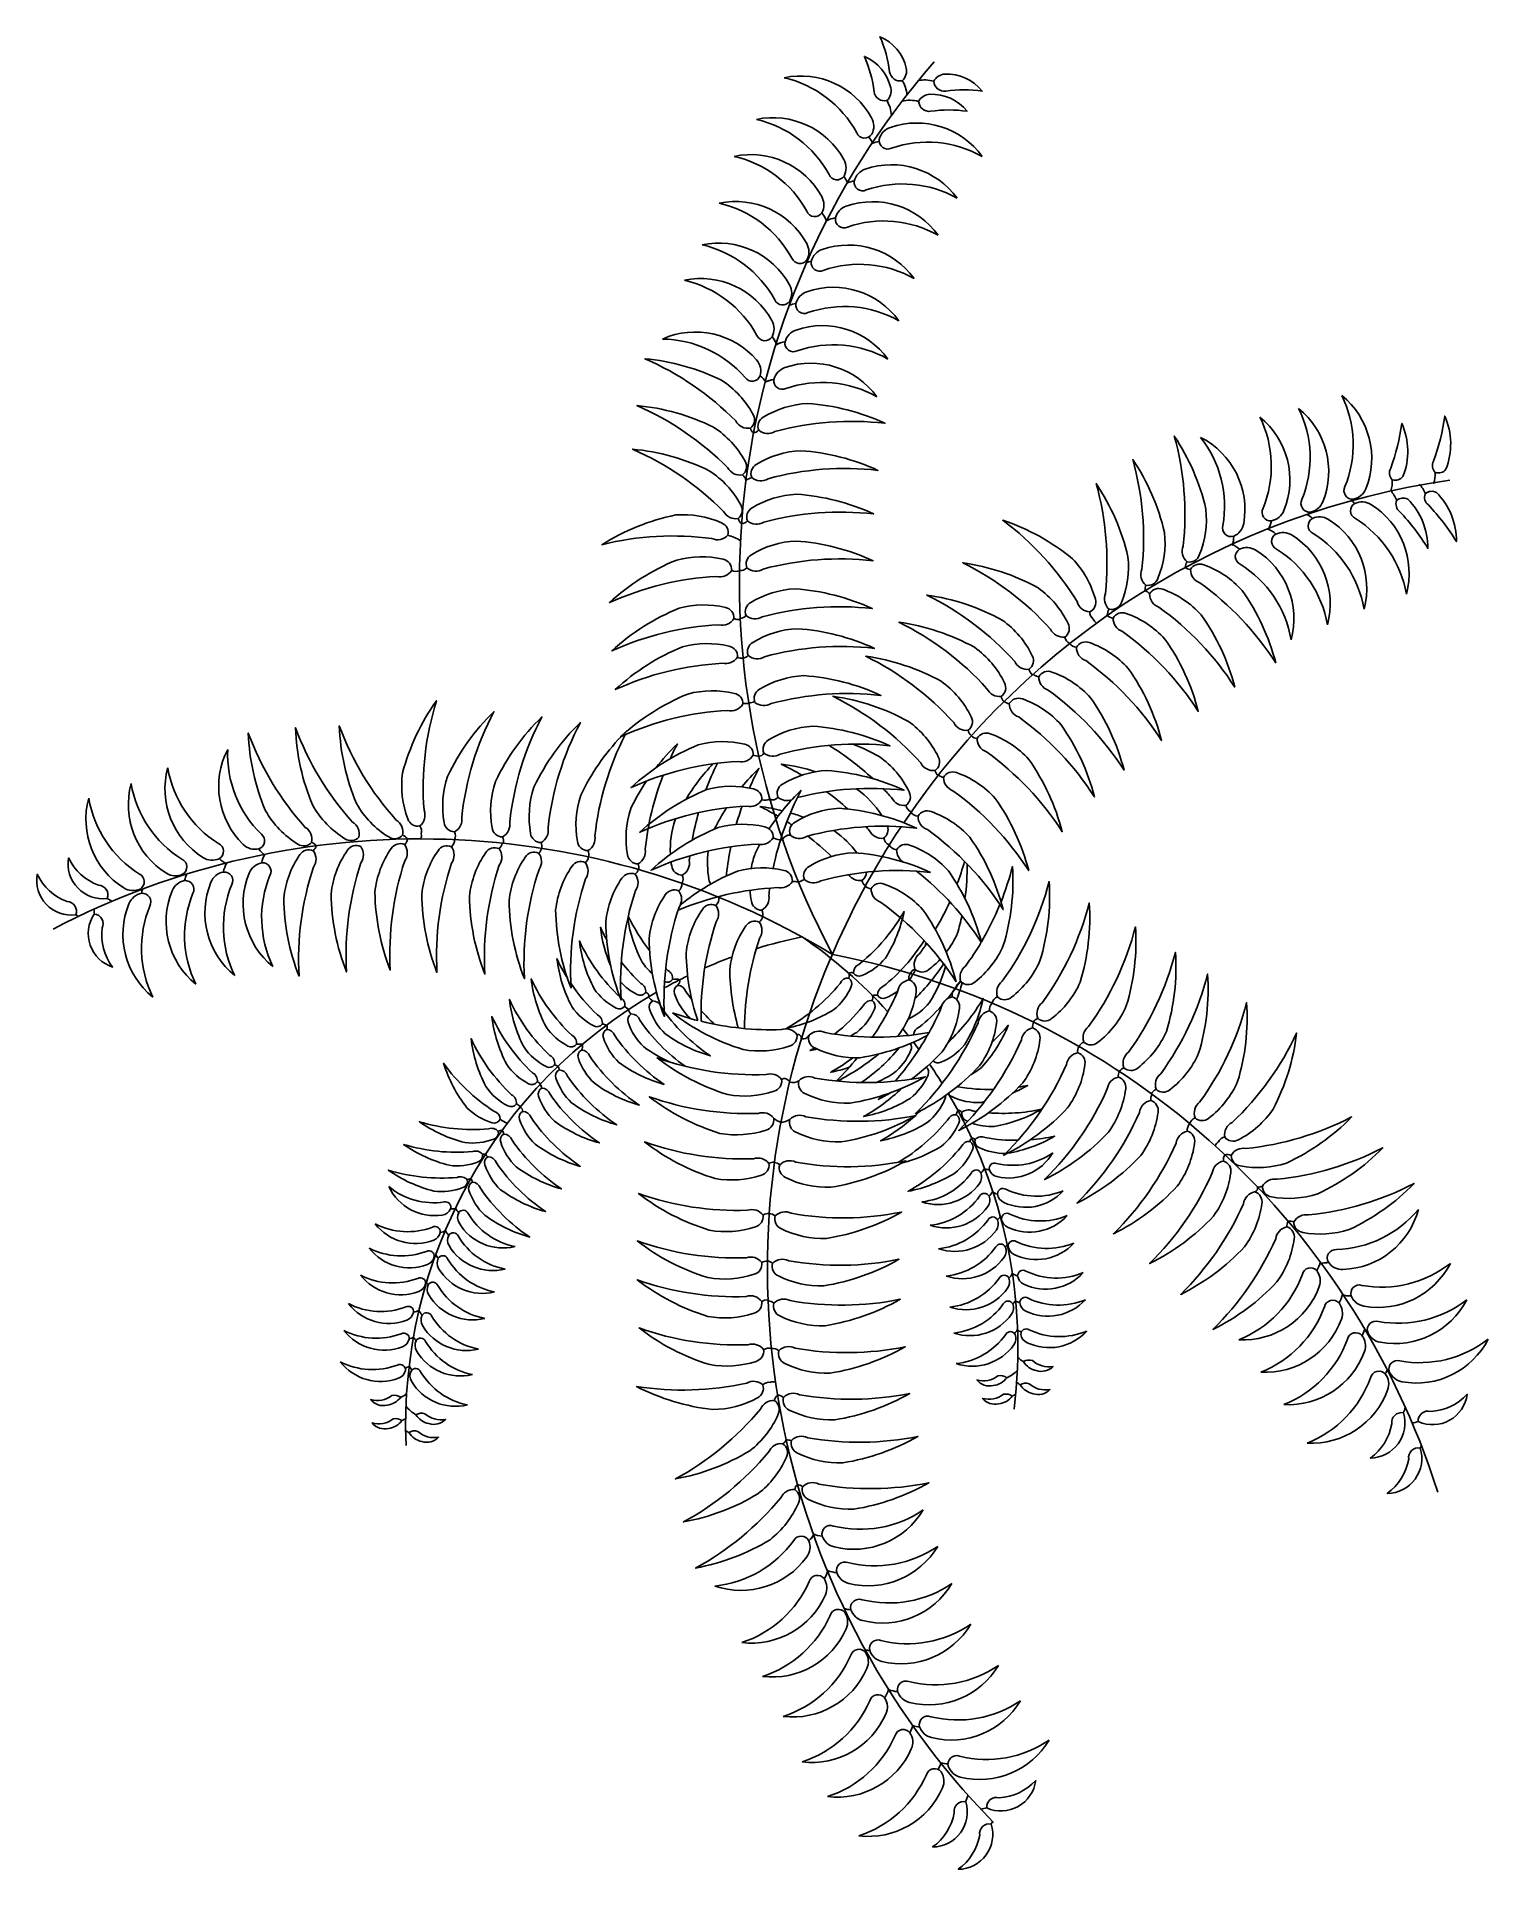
# Model space of a CAD drawing. Extents: x 2.67 to 3.81, y 5.91 to 7.35.
import ezdxf

# ---------------------------------------------------------------- set-up
doc = ezdxf.new("R2010")
doc.units = 0
doc.header["$MEASUREMENT"] = 0
doc.layers.add('62', color=62, linetype='CONTINUOUS')
doc.layers.add('63', color=63, linetype='CONTINUOUS')

msp = doc.modelspace()

# ---------------------------------------------------------------- linework, layer by layer
at = {"layer": '62'}
for centre, radius, start, end in [((3.8439, 6.9214), 0.6245, 138.9762, 208.0633), ((3.3244, 7.3027), 0.0271, 5.6437, 30.4748), ((3.3654, 7.2899), 0.0271, 74.8652, 101.1229), ((3.3122, 7.287), 0.0271, 4.5971, 30.4748), ((3.3535, 7.2739), 0.0271, 74.8652, 102.9519), ((3.3046, 7.2599), 0.0208, 20.0813, 36.1042), ((3.332, 7.2478), 0.0208, 96.7124, 112.4165), ((3.285, 7.2288), 0.0208, 20.0813, 36.5308), ((3.3125, 7.2167), 0.0208, 97.4204, 112.4165), ((3.2685, 7.1988), 0.0208, 20.0813, 40.2871), ((3.2976, 7.1876), 0.0208, 97.4204, 117.6262), ((3.2786, 7.1534), 0.0208, 97.4204, 107.24), ((3.2786, 7.1534), 0.0208, 97.4204, 107.24), ((3.2567, 7.1619), 0.0208, 38.0854, 40.2871), ((3.2666, 7.1201), 0.0208, 97.4204, 112.4165), ((3.2666, 7.1201), 0.0208, 97.4204, 112.4165), ((3.2432, 7.1291), 0.0208, 37.7719, 40.2871), ((3.2432, 7.1291), 0.0208, 37.7719, 40.2871), ((3.2292, 7.1011), 0.0208, 20.819, 40.2871), ((3.2292, 7.1011), 0.0208, 20.0813, 40.2871), ((3.258, 7.0899), 0.0208, 97.4204, 117.6262), ((3.258, 7.0899), 0.0208, 97.4204, 116.8885), ((3.223, 7.0673), 0.0208, 34.2607, 52.4573), ((3.2492, 7.0603), 0.0208, 97.4204, 117.6262), ((3.2492, 7.0603), 0.0208, 97.4204, 115.617), ((3.2351, 7.0442), 0.00719, 193.1088, 230.3146), ((3.2293, 7.0458), 0.00719, 279.563, 316.7689), ((3.7457, 7.0062), 0.0219, 340.1512, 3.6849), ((3.2172, 6.9997), 0.00754, 12.1557, 52.2869), ((3.2323, 6.9922), 0.0119, 105.6135, 130.4648), ((3.8672, 6.3832), 0.6245, 98.1002, 146.0996), ((3.7119, 7.0005), 0.0219, 340.1512, 3.6849), ((3.7166, 6.9781), 0.0219, 19.8084, 43.3421), ((3.7391, 6.9834), 0.0219, 19.8084, 43.3421), ((3.6899, 6.9681), 0.0208, 46.5922, 56.4119), ((3.6899, 6.9681), 0.0208, 46.5922, 56.4119), ((3.6826, 6.9904), 0.0208, 347.2572, 349.4589), ((3.2254, 6.973), 0.00719, 193.1088, 234.0729), ((3.2204, 6.9743), 0.00719, 275.8048, 316.7689), ((3.6277, 6.9439), 0.0208, 46.5922, 66.798), ((3.6277, 6.9439), 0.0208, 46.5922, 66.798), ((3.6181, 6.9733), 0.0208, 329.2531, 349.4589), ((3.6181, 6.9733), 0.0208, 329.2531, 349.4589), ((3.6565, 6.9563), 0.0208, 46.5922, 61.5883), ((3.6565, 6.9563), 0.0208, 46.5922, 61.5883), ((3.6487, 6.9802), 0.0208, 346.9438, 349.4589), ((3.6487, 6.9802), 0.0208, 346.9438, 349.4589), ((3.1998, 6.9204), 0.0392, 58.59, 74.5204), ((3.5991, 6.932), 0.0208, 46.5922, 66.798), ((3.5991, 6.932), 0.0208, 46.5922, 66.798), ((3.588, 6.9568), 0.0208, 341.4233, 1.6291), ((3.588, 6.9568), 0.0208, 345.4081, 1.6291), ((3.5778, 6.9328), 0.00719, 142.2806, 179.4865), ((3.2167, 6.9368), 0.00719, 241.2912, 292.5317), ((3.22, 6.9374), 0.00719, 265.5284, 316.7689), ((3.5753, 6.9383), 0.00719, 228.7349, 265.9407), ((3.459, 6.9275), 0.0809, 350.8423, 353.8671), ((3.5351, 6.9055), 0.00986, 40.6829, 67.1977), ((3.2186, 6.8988), 0.00719, 241.2912, 282.2553), ((3.2193, 6.8997), 0.00719, 275.8048, 316.7689), ((3.5026, 6.8977), 0.00719, 179.8974, 231.1379), ((3.5046, 6.895), 0.00719, 204.1346, 237.2186), ((3.5164, 6.8954), 0.00719, 142.2806, 183.2447), ((3.5143, 6.9), 0.00719, 224.9766, 265.9407), ((3.4829, 6.8792), 0.00719, 190.463, 241.7036), ((3.2213, 6.8684), 0.00719, 241.2912, 277.9143), ((3.221, 6.8683), 0.00719, 280.1458, 316.7689), ((3.4854, 6.877), 0.00719, 214.7002, 265.9407), ((3.4546, 6.8538), 0.00719, 190.463, 231.4271), ((3.4558, 6.8538), 0.00719, 224.9766, 265.9407), ((3.224, 6.8326), 0.00719, 254.4415, 292.5317), ((3.2273, 6.8332), 0.00719, 265.5284, 303.4918), ((3.4327, 6.8324), 0.00719, 190.463, 227.0861), ((3.4325, 6.8326), 0.00719, 229.3176, 265.9407), ((3.4066, 6.8057), 0.00719, 190.463, 231.4271), ((3.4072, 6.8051), 0.00719, 224.9766, 265.9407), ((3.2346, 6.798), 0.0139, 251.9595, 270.5498), ((3.2349, 6.7881), 0.00406, 266.9827, 336.3253), ((3.3807, 6.774), 0.00719, 190.463, 227.2144), ((3.3807, 6.7745), 0.00719, 229.1893, 265.9407), ((3.2394, 6.7579), 0.00865, 254.6291, 297.2852), ((3.2457, 6.7546), 0.00501, 241.5325, 322.4701), ((3.3577, 6.7465), 0.00719, 190.463, 244.2468), ((3.3606, 6.7438), 0.00719, 212.157, 265.9407), ((2.9679, 6.0943), 0.6245, 58.6476, 117.6014), ((2.9519, 6.7148), 0.00719, 32.638, 73.6021), ((2.9509, 6.7198), 0.00719, 309.942, 350.9061), ((2.9617, 6.7248), 0.00719, 344.7448, 35.9854), ((2.9616, 6.7214), 0.00719, 338.6642, 11.7482), ((2.9878, 6.7181), 0.00719, 309.942, 1.1825), ((2.9885, 6.7213), 0.00719, 334.1792, 25.4197), ((3.0263, 6.7173), 0.00719, 344.4556, 25.4197), ((3.2516, 6.7288), 0.0108, 238.5421, 279.581), ((3.259, 6.7157), 0.0061, 85.0695, 155.8281), ((3.8672, 6.3832), 0.6245, 146.4533, 157.2351), ((3.3401, 6.7207), 0.00719, 190.463, 248.0139), ((2.8238, 6.7183), 0.0208, 226.4238, 246.6296), ((2.8238, 6.7183), 0.0208, 226.4238, 246.6296), ((2.8579, 6.7226), 0.0208, 214.2536, 234.4594), ((2.8579, 6.7226), 0.0208, 214.2536, 230.4747), ((2.8634, 6.696), 0.0208, 149.0847, 169.2905), ((2.8634, 6.696), 0.0208, 149.0847, 169.2905), ((2.8802, 6.7091), 0.00719, 36.3963, 73.6021), ((2.879, 6.715), 0.00719, 309.942, 347.1479), ((3.0254, 6.7166), 0.00719, 309.942, 350.9061), ((3.0566, 6.7131), 0.00719, 309.942, 346.5651), ((3.0566, 6.7128), 0.00719, 348.7966, 25.4197), ((3.0933, 6.7057), 0.00719, 309.942, 350.9061), ((3.0935, 6.7065), 0.00719, 344.4556, 25.4197), ((3.3437, 6.7174), 0.00719, 208.3898, 265.9407), ((2.795, 6.706), 0.0208, 226.4238, 228.939), ((2.795, 6.706), 0.0208, 226.4238, 228.939), ((2.8027, 6.6821), 0.0208, 154.2944, 169.2905), ((2.8027, 6.6821), 0.0208, 154.2944, 169.2905), ((2.8333, 6.6889), 0.0208, 149.0847, 169.2905), ((2.8333, 6.6889), 0.0208, 149.0847, 169.2905), ((3.1327, 6.6964), 0.00719, 309.942, 346.6934), ((3.133, 6.696), 0.00719, 348.6683, 25.4197), ((3.1678, 6.6872), 0.00719, 331.636, 25.4197), ((2.7615, 6.6943), 0.0208, 226.4238, 228.6255), ((2.7687, 6.672), 0.0208, 159.4709, 169.2905), ((2.7687, 6.672), 0.0208, 159.4709, 169.2905), ((3.1669, 6.6833), 0.00719, 309.942, 3.7258), ((3.2609, 6.6639), 0.0214, 76.3434, 89.6525), ((3.2065, 6.819), 0.1469, 293.9038, 295.8645), ((3.323, 6.6873), 0.00719, 190.463, 231.4271), ((3.3236, 6.6867), 0.00719, 224.9766, 265.9407), ((2.7624, 6.6644), 0.0515, 181.0025, 185.3928), ((2.7492, 6.7151), 0.0515, 237.1328, 241.9528), ((3.1961, 6.6718), 0.00719, 309.942, 7.4929), ((3.1972, 6.6766), 0.00719, 327.8688, 334.6182), ((3.2306, 6.6595), 0.00719, 344.4556, 25.4197), ((2.7245, 6.7022), 0.0515, 237.1328, 239.6679), ((3.2304, 6.6588), 0.00719, 309.942, 350.9061), ((3.3499, 6.2566), 0.3935, 101.9036, 107.3303), ((3.0453, 6.3177), 0.3935, 42.3072, 55.4091), ((3.3499, 6.2566), 0.3935, 110.2935, 113.6458), ((3.8659, 6.3803), 0.6245, 156.9372, 224.3686), ((3.1746, 6.0144), 0.6245, 17.6556, 79.085), ((3.3499, 6.2566), 0.3935, 115.8007, 118.8305), ((3.1692, 6.5994), 0.00888, 69.5557, 106.2537), ((3.1676, 6.607), 0.00476, 309.8803, 8.9402), ((3.2884, 6.6113), 0.0174, 352.6913, 4.5809), ((3.3077, 6.6103), 0.00315, 61.2988, 130.3251), ((3.36, 6.6087), 0.00719, 146.8265, 187.7906), ((3.3604, 6.6094), 0.00719, 112.3129, 153.277), ((3.3966, 6.5995), 0.00719, 112.3129, 169.8638), ((3.3499, 6.2566), 0.3935, 119.8422, 182.3076), ((3.1456, 6.5952), 0.00239, 332.9805, 92.9009), ((3.2037, 6.6517), 0.0803, 225.8424, 229.0908), ((3.3201, 6.5935), 0.00441, 329.6291, 25.6896), ((3.3263, 6.5866), 0.00909, 78.4362, 104.7356), ((3.3941, 6.5953), 0.00719, 130.2397, 187.7906), ((3.4235, 6.5841), 0.00719, 134.0068, 187.7906), ((3.4254, 6.5876), 0.00719, 112.3129, 166.0966), ((3.1103, 6.5607), 0.0122, 68.7289, 84.9426), ((3.1446, 6.6036), 0.0229, 226.959, 237.2614), ((3.136, 6.5841), 0.0038, 176.2938, 241.6321), ((3.4576, 6.5708), 0.00719, 151.0392, 187.7906), ((3.4571, 6.5707), 0.00719, 112.3129, 149.0643), ((3.1125, 6.5703), 0.00276, 320.43, 38.1683), ((3.2652, 6.5617), 0.00299, 351.2783, 100.6852), ((3.2694, 6.5666), 0.00549, 256.7132, 331.3471), ((3.0453, 6.3177), 0.3935, 38.722, 39.6947), ((3.0453, 6.3177), 0.3935, 36.7002, 37.7391), ((3.4934, 6.5519), 0.00719, 112.3129, 153.277), ((3.093, 6.542), 0.0151, 80.1877, 97.5365), ((3.091, 6.5551), 0.00487, 324.4755, 20.2215), ((3.493, 6.5512), 0.00719, 146.8265, 187.7906), ((3.0729, 6.5363), 0.00453, 41.6705, 78.2936), ((3.0728, 6.5365), 0.00453, 2.8158, 39.439), ((3.2549, 6.5255), 0.00434, 22.5901, 121.1697), ((3.0453, 6.3177), 0.3935, 31.9799, 34.6097), ((3.5251, 6.532), 0.00719, 151.1675, 187.7906), ((3.525, 6.5318), 0.00719, 112.3129, 148.936), ((3.0591, 6.5228), 0.00453, 37.3295, 78.2936), ((3.0591, 6.5221), 0.00453, 2.8158, 43.78), ((3.2615, 6.5351), 0.0084, 251.9558, 304.745), ((3.0453, 6.3177), 0.3935, 352.9436, 30.6207), ((3.5506, 6.5136), 0.00719, 146.8265, 187.7906), ((3.5504, 6.5147), 0.00719, 112.3129, 153.277), ((3.0427, 6.5054), 0.00453, 27.053, 78.2936), ((3.0441, 6.5038), 0.00453, 2.8158, 54.0564), ((3.4105, 6.4972), 0.0206, 157.9811, 168.3439), ((3.3913, 6.501), 0.00402, 32.0435, 89.5695), ((3.0321, 6.4845), 0.00453, 85.5119, 126.476), ((3.0495, 6.5235), 0.0317, 234.1534, 245.8754), ((3.0292, 6.4859), 0.00453, 2.8158, 43.78), ((3.2582, 6.5129), 0.0186, 230.5891, 250.8447), ((3.2517, 6.5085), 0.0131, 271.6721, 304.4808), ((3.5794, 6.4894), 0.00719, 136.5501, 187.7906), ((3.5811, 6.4923), 0.00719, 112.3129, 163.5534), ((3.4056, 6.4798), 0.00453, 135.2295, 172.4354), ((3.4021, 6.4785), 0.00453, 48.7752, 85.9811), ((3.601, 6.4743), 0.00719, 125.9844, 159.0684), ((3.6032, 6.4768), 0.00719, 101.7472, 152.9878), ((3.0179, 6.459), 0.0113, 82.0556, 94.4415), ((3.0224, 6.4711), 0.00304, 197.1459, 250.0093), ((3.4008, 6.4651), 0.0131, 313.0869, 333.2927), ((3.4008, 6.4651), 0.0131, 313.0869, 333.2927), ((3.4167, 6.4711), 0.0131, 247.918, 268.1238), ((3.4167, 6.4711), 0.0131, 251.9027, 268.1238), ((3.6079, 6.4658), 0.00719, 146.8265, 187.7906), ((3.6037, 6.4628), 0.00719, 64.1305, 105.0946), ((3.0077, 6.4463), 0.00453, 89.2701, 126.476), ((3.0043, 6.448), 0.00453, 2.8158, 40.0217), ((3.6246, 6.4436), 0.00313, 284.2418, 11.3386), ((3.6179, 6.5013), 0.0579, 279.6868, 283.5429), ((3.4071, 6.4467), 0.0131, 313.0869, 333.2927), ((3.4071, 6.4467), 0.0131, 313.0869, 333.2927), ((3.426, 6.4515), 0.0131, 235.7478, 255.9536), ((3.426, 6.4515), 0.0131, 235.7478, 255.9536), ((2.9924, 6.4402), 0.0131, 267.1275, 283.3485), ((3.0079, 6.4329), 0.0131, 201.9586, 222.1644), ((3.0079, 6.4329), 0.0131, 201.9586, 222.1644), ((3.4138, 6.4281), 0.0131, 313.0869, 328.083), ((3.4138, 6.4281), 0.0131, 313.0869, 328.083), ((3.4291, 6.432), 0.0131, 253.4384, 255.9536), ((3.4291, 6.432), 0.0131, 253.4384, 255.9536), ((3.6579, 6.4139), 0.00719, 150.5847, 187.7906), ((3.653, 6.4104), 0.00719, 64.1305, 101.3363), ((2.9816, 6.4215), 0.0131, 279.2977, 299.5035), ((2.9816, 6.4215), 0.0131, 279.2977, 299.5035), ((3, 6.4151), 0.0131, 201.9586, 222.1644), ((3, 6.4151), 0.0131, 201.9586, 222.1644), ((2.9769, 6.4023), 0.0131, 279.2977, 281.8128), ((2.9769, 6.4023), 0.0131, 279.2977, 281.8128), ((2.9918, 6.3971), 0.0131, 207.1683, 222.1644), ((2.9918, 6.3971), 0.0131, 207.1683, 222.1644), ((3.241, 6.3788), 0.00719, 87.0862, 123.7093), ((3.2407, 6.3789), 0.00719, 48.2316, 84.8547), ((3.4199, 6.4066), 0.0131, 313.0869, 322.9065), ((3.4199, 6.4066), 0.0131, 313.0869, 322.9065), ((3.4342, 6.4103), 0.0131, 253.7519, 255.9536), ((3.6566, 6.3894), 0.0208, 328.4421, 348.6479), ((3.6566, 6.3894), 0.0208, 328.4421, 348.6479), ((3.6786, 6.4053), 0.0208, 265.2824, 283.479), ((3.6786, 6.4053), 0.0208, 267.2579, 283.479), ((3.4227, 6.3821), 0.0131, 313.0869, 333.2927), ((3.4418, 6.3871), 0.0131, 235.7478, 255.9536), ((2.97, 6.3811), 0.0131, 279.2977, 281.4994), ((2.9839, 6.3762), 0.0131, 212.3447, 222.1644), ((2.9839, 6.3762), 0.0131, 212.3447, 222.1644), ((3.6741, 6.3639), 0.0208, 328.4421, 348.6479), ((3.6741, 6.3639), 0.0208, 328.4421, 348.6479), ((3.7009, 6.3793), 0.0208, 251.103, 271.3088), ((3.7009, 6.3793), 0.0208, 251.103, 271.3088), ((2.9605, 6.3586), 0.0131, 279.2977, 299.5035), ((2.9791, 6.3521), 0.0131, 201.9586, 222.1644), ((3.2409, 6.3482), 0.00719, 82.7452, 123.7093), ((3.2418, 6.3474), 0.00719, 48.2316, 89.1957), ((3.4258, 6.3617), 0.0131, 313.0869, 328.083), ((3.4443, 6.3656), 0.0131, 235.7478, 252.1973), ((3.4272, 6.3387), 0.0131, 312.3789, 328.083), ((3.4457, 6.3426), 0.0131, 235.7478, 251.7707), ((3.6922, 6.3382), 0.0208, 328.4421, 343.4382), ((3.6922, 6.3382), 0.0208, 328.4421, 343.4382), ((3.714, 6.3507), 0.0208, 268.7936, 271.3088), ((3.714, 6.3507), 0.0208, 268.7936, 271.3088), ((2.9562, 6.3374), 0.0131, 283.0539, 299.5035), ((2.9743, 6.332), 0.0131, 207.1683, 222.1644), ((3.2424, 6.3102), 0.00719, 72.4688, 123.7093), ((3.2457, 6.31), 0.00719, 48.2316, 99.4721), ((2.9529, 6.3145), 0.0131, 283.4805, 299.5035), ((2.971, 6.3091), 0.0131, 207.1683, 222.8723), ((3.417, 6.3215), 0.0304, 295.4161, 314.7714), ((3.4586, 6.333), 0.0304, 229.1817, 239.5578), ((3.7105, 6.308), 0.0208, 328.4421, 338.2617), ((3.7105, 6.308), 0.0208, 328.4421, 338.2617), ((3.7309, 6.3197), 0.0208, 269.1071, 271.3088), ((3.2429, 6.2833), 0.00719, 83.0344, 134.275), ((3.2462, 6.2837), 0.00719, 76.9538, 110.0378), ((3.456, 6.3148), 0.0304, 233.2447, 239.5578), ((2.9393, 6.306), 0.0304, 295.6935, 306.0695), ((2.9798, 6.2912), 0.0304, 220.4798, 239.8351), ((3.2542, 6.275), 0.00719, 130.9276, 171.8918), ((3.2494, 6.2732), 0.00719, 48.2316, 89.1957), ((3.4214, 6.3071), 0.0304, 295.4161, 301.1026), ((3.695, 6.2863), 0.0515, 337.3727, 342.4419), ((2.9403, 6.2877), 0.0304, 295.6935, 302.0065), ((3.7403, 6.3091), 0.0515, 280.2152, 285.6327), ((2.9742, 6.2771), 0.0304, 234.1487, 239.8351), ((3.2503, 6.2477), 0.00647, 299.4952, 335.9651), ((3.2387, 6.0319), 0.2139, 84.1498, 85.3267), ((3.7083, 6.2584), 0.0515, 337.3727, 339.9078), ((3.2701, 6.2048), 0.00719, 134.6859, 171.8918), ((3.2644, 6.2028), 0.00719, 48.2316, 85.4375), ((3.26, 6.1808), 0.0208, 312.5432, 332.749), ((3.26, 6.1808), 0.0208, 312.5432, 328.7643), ((3.2855, 6.1901), 0.0208, 247.3743, 267.5801), ((3.2855, 6.1901), 0.0208, 247.3743, 267.5801), ((3.2691, 6.1477), 0.0208, 324.7134, 344.9192), ((3.2691, 6.1477), 0.0208, 324.7134, 344.9192), ((3.2969, 6.1613), 0.0208, 247.3743, 267.5801), ((3.2969, 6.1613), 0.0208, 247.3743, 267.5801), ((3.308, 6.132), 0.0208, 252.584, 267.5801), ((3.308, 6.132), 0.0208, 252.584, 267.5801), ((3.2855, 6.121), 0.0208, 324.7134, 327.2286), ((3.2855, 6.121), 0.0208, 324.7134, 327.2286), ((3.3229, 6.0999), 0.0208, 257.7605, 267.5801), ((3.3229, 6.0999), 0.0208, 257.7605, 267.5801), ((3.3018, 6.0896), 0.0208, 324.7134, 326.9151), ((3.3168, 6.0537), 0.0208, 324.7134, 344.9192), ((3.3449, 6.0675), 0.0208, 247.3743, 267.5801), ((3.3359, 6.0253), 0.0208, 328.4697, 344.9192), ((3.3622, 6.0397), 0.0208, 252.584, 267.5801), ((3.3581, 5.9961), 0.0208, 328.8963, 344.9192), ((3.3844, 6.0105), 0.0208, 252.584, 268.2881), ((3.3501, 5.9797), 0.0515, 337.3727, 343.3668), ((3.4004, 6.0046), 0.0515, 280.2152, 285.6327), ((3.3703, 5.962), 0.0515, 337.3727, 339.9078)]:
    msp.add_arc(centre, radius, start, end, dxfattribs=at)
at = {"layer": '63'}
for points in [[(3.3508, 7.3263, -0.267298), (3.3477, 7.3164, -0.433788), (3.3377, 7.3234, 0.072899), (3.3301, 7.3511, -0.244266)], [(3.3386, 7.3107, -0.267298), (3.3355, 7.3007, -0.433788), (3.3255, 7.3077, 0.072899), (3.3179, 7.3355, -0.244266)], [(3.2546, 7.3188, -0.329965), (3.3235, 7.2871, -0.255249), (3.3237, 7.2743, -0.604197), (3.3118, 7.2754, 0.21371)], [(3.3812, 7.3216, 0.267298), (3.3725, 7.316, 0.433788), (3.3819, 7.3082, -0.072899), (3.4107, 7.3082, 0.244266)], [(3.3694, 7.3057, 0.267298), (3.3606, 7.3001, 0.433788), (3.37, 7.2923, -0.072899), (3.3988, 7.2923, 0.244266)], [(3.2328, 7.2859, -0.329965), (3.3017, 7.2542, -0.255249), (3.3018, 7.2413, -0.604197), (3.29, 7.2425, 0.21371)], [(3.4107, 7.2567, 0.329965), (3.3383, 7.2796, 0.255249), (3.3296, 7.2702, 0.604197), (3.3392, 7.2632, -0.21371)], [(3.2152, 7.2568, -0.329965), (3.2842, 7.2251, -0.255249), (3.2843, 7.2123, -0.604197), (3.2725, 7.2135, 0.21371)], [(3.3909, 7.2238, 0.329965), (3.3185, 7.2467, 0.255249), (3.3098, 7.2373, 0.604197), (3.3193, 7.2303, -0.21371)], [(3.2035, 7.2198, -0.329965), (3.2724, 7.1881, -0.255249), (3.2726, 7.1753, -0.604197), (3.2607, 7.1765, 0.21371)], [(3.376, 7.1946, 0.329965), (3.3036, 7.2176, 0.255249), (3.295, 7.2082, 0.604197), (3.3045, 7.2011, -0.21371)], [(3.1899, 7.1871, -0.329965), (3.2589, 7.1554, -0.255249), (3.259, 7.1426, -0.604197), (3.2472, 7.1438, 0.21371)], [(3.357, 7.1605, 0.329965), (3.2846, 7.1834, 0.255249), (3.2759, 7.174, 0.604197), (3.2854, 7.1669, -0.21371)], [(3.176, 7.1591, -0.329965), (3.2449, 7.1273, -0.255249), (3.2451, 7.1145, -0.604197), (3.2332, 7.1157, 0.21371)], [(3.345, 7.1272, 0.329965), (3.2726, 7.1501, 0.255249), (3.2639, 7.1407, 0.604197), (3.2734, 7.1336, -0.21371)], [(3.3364, 7.097, 0.329965), (3.264, 7.1199, 0.255249), (3.2553, 7.1105, 0.604197), (3.2649, 7.1035, -0.21371)], [(3.1587, 7.1128, -0.329965), (3.2329, 7.0963, -0.255249), (3.2357, 7.0838, -0.604197), (3.2239, 7.0825, 0.21371)], [(3.2301, 7.0534, 0.125095), (3.2053, 7.0803, 0.090715), (3.1449, 7.0973, -0.094652), (3.2165, 7.0482, 0.322363), (3.2281, 7.0426, 0.376832)], [(3.3276, 7.0673, 0.329965), (3.2552, 7.0903, 0.255249), (3.2465, 7.0809, 0.604197), (3.256, 7.0738, -0.21371)], [(3.3276, 7.0673, 0.329965), (3.2552, 7.0903, 0.255249), (3.2465, 7.0809, 0.604197), (3.256, 7.0738, -0.21371)], [(3.6939, 7.0683, -0.329965), (3.7129, 6.9947, -0.255249), (3.7031, 6.9866, -0.604197), (3.6965, 6.9965, 0.21371)], [(3.2238, 7.0165, 0.125095), (3.199, 7.0433, 0.090715), (3.1386, 7.0604, -0.094652), (3.2102, 7.0113, 0.322363), (3.2218, 7.0057, 0.376832)], [(3.2382, 7.0512, -0.125095), (3.2732, 7.062, -0.090715), (3.334, 7.0464, 0.094652), (3.2474, 7.0399, -0.322363), (3.2346, 7.0409, -0.376832)], [(3.6295, 7.0512, -0.329965), (3.6484, 6.9777, -0.255249), (3.6386, 6.9695, -0.604197), (3.632, 6.9794, 0.21371)], [(3.66, 7.0581, -0.329965), (3.679, 6.9846, -0.255249), (3.6692, 6.9764, -0.604197), (3.6626, 6.9863, 0.21371)], [(3.7663, 7.0166, 0.335845), (3.7676, 7.0076, 0.312257), (3.776, 7.0101, 0.201349), (3.7751, 7.052, -0.052638)], [(3.5817, 6.9425, 0.125095), (3.5869, 6.9787, 0.090715), (3.562, 7.0363, -0.094652), (3.5691, 6.9497, 0.322363), (3.5721, 6.9372, 0.376832)], [(3.5827, 7.0353, -0.329965), (3.6167, 6.9674, -0.255249), (3.6088, 6.9574, -0.604197), (3.6003, 6.9657, 0.21371)], [(3.7325, 7.011, 0.335845), (3.7338, 7.0019, 0.312257), (3.7422, 7.0044, 0.201349), (3.7413, 7.0463, -0.052638)], [(3.2204, 6.9821, 0.125095), (3.1956, 7.009, 0.090715), (3.1352, 7.026, -0.094652), (3.2068, 6.9769, 0.322363), (3.2184, 6.9713, 0.376832)], [(3.2327, 7.014, -0.125095), (3.2677, 7.0248, -0.090715), (3.3285, 7.0093, 0.094652), (3.2419, 7.0027, -0.322363), (3.2291, 7.0037, -0.376832)], [(3.5491, 6.9241, 0.125095), (3.5543, 6.9603, 0.090715), (3.5293, 7.0178, -0.094652), (3.5365, 6.9313, 0.322363), (3.5395, 6.9188, 0.376832)], [(3.5203, 6.905, 0.125095), (3.5255, 6.9412, 0.090715), (3.5005, 6.9988, -0.094652), (3.5077, 6.9123, 0.322363), (3.5107, 6.8998, 0.376832)], [(3.7622, 6.982, -0.335845), (3.7597, 6.9908, -0.312257), (3.7685, 6.9919, -0.201349), (3.7843, 6.9531, 0.052638)], [(3.2293, 6.9797, -0.125095), (3.2643, 6.9905, -0.090715), (3.3251, 6.9749, 0.094652), (3.2385, 6.9684, -0.322363), (3.2257, 6.9694, -0.376832)], [(3.7449, 6.9118, 0.329965), (3.7169, 6.9824, 0.255249), (3.7042, 6.9832, 0.604197), (3.7047, 6.9713, -0.21371)], [(3.7397, 6.9767, -0.335845), (3.7372, 6.9855, -0.312257), (3.7459, 6.9866, -0.201349), (3.7618, 6.9478, 0.052638)], [(3.2053, 6.9679, 0.125095), (3.1692, 6.9741, 0.090715), (3.111, 6.9507, -0.094652), (3.1977, 6.9555, 0.322363), (3.2103, 6.9582, 0.376832)], [(3.4998, 6.9078, 0.125095), (3.4818, 6.9396, 0.090715), (3.4269, 6.97, -0.094652), (3.4854, 6.9058, 0.322363), (3.4954, 6.8977, 0.376832)], [(3.7115, 6.9, 0.329965), (3.6835, 6.9706, 0.255249), (3.6708, 6.9714, 0.604197), (3.6713, 6.9596, -0.21371)], [(3.2289, 6.9428, -0.125095), (3.2639, 6.9536, -0.090715), (3.3247, 6.938, 0.094652), (3.2381, 6.9315, -0.322363), (3.2253, 6.9324, -0.376832)], [(3.6541, 6.8757, 0.329965), (3.6262, 6.9464, 0.255249), (3.6134, 6.9471, 0.604197), (3.6139, 6.9353, -0.21371)], [(3.6541, 6.8757, 0.329965), (3.6262, 6.9464, 0.255249), (3.6134, 6.9471, 0.604197), (3.6139, 6.9353, -0.21371)], [(3.6827, 6.8876, 0.329965), (3.6548, 6.9582, 0.255249), (3.642, 6.959, 0.604197), (3.6425, 6.9472, -0.21371)], [(3.2066, 6.9392, 0.125095), (3.17, 6.9386, 0.090715), (3.117, 6.905, -0.094652), (3.2014, 6.9256, 0.322363), (3.2133, 6.9305, 0.376832)], [(3.4783, 6.8886, 0.125095), (3.4548, 6.9166, 0.090715), (3.3953, 6.9364, -0.094652), (3.4645, 6.8841, 0.322363), (3.4758, 6.8779, 0.376832)], [(3.5852, 6.9348, -0.125095), (3.6156, 6.9145, -0.090715), (3.6419, 6.8576, 0.094652), (3.5822, 6.9206, -0.322363), (3.5748, 6.9311, -0.376832)], [(3.2283, 6.9051, -0.125095), (3.2632, 6.9159, -0.090715), (3.324, 6.9003, 0.094652), (3.2374, 6.8938, -0.322363), (3.2246, 6.8948, -0.376832)], [(3.4501, 6.8632, 0.125095), (3.4265, 6.8912, 0.090715), (3.367, 6.911, -0.094652), (3.4363, 6.8586, 0.322363), (3.4476, 6.8525, 0.376832)], [(3.5529, 6.9156, -0.125095), (3.5833, 6.8953, -0.090715), (3.6097, 6.8384, 0.094652), (3.5499, 6.9014, -0.322363), (3.5426, 6.9119, -0.376832)], [(3.2084, 6.9012, 0.125095), (3.1719, 6.9006, 0.090715), (3.1189, 6.867, -0.094652), (3.2032, 6.8876, 0.322363), (3.2151, 6.8925, 0.376832)], [(3.5241, 6.8965, -0.125095), (3.5546, 6.8763, -0.090715), (3.5809, 6.8193, 0.094652), (3.5211, 6.8823, -0.322363), (3.5138, 6.8929, -0.376832)], [(3.23, 6.8737, -0.125095), (3.2649, 6.8845, -0.090715), (3.3257, 6.869, 0.094652), (3.2391, 6.8624, -0.322363), (3.2263, 6.8634, -0.376832)], [(3.4282, 6.8418, 0.125095), (3.4046, 6.8698, 0.090715), (3.3451, 6.8896, -0.094652), (3.4144, 6.8372, 0.322363), (3.4257, 6.8311, 0.376832)], [(3.2112, 6.8707, 0.125095), (3.1746, 6.8702, 0.090715), (3.1216, 6.8365, -0.094652), (3.206, 6.8572, 0.322363), (3.2179, 6.8621, 0.376832)], [(3.3995, 6.8044, -0.322363), (3.3882, 6.8105, 0.094652), (3.3189, 6.8628, -0.090715), (3.3784, 6.843, -0.125095), (3.402, 6.815, -0.376832)], [(3.4952, 6.8735, -0.125095), (3.5257, 6.8532, -0.090715), (3.552, 6.7963, 0.094652), (3.4923, 6.8593, -0.322363), (3.4849, 6.8698, -0.376832)], [(3.2316, 6.8264, 0.322363), (3.2444, 6.8254, -0.094652), (3.3309, 6.8319, 0.090715), (3.2702, 6.8475, 0.125095), (3.2352, 6.8367, 0.376832)], [(3.4656, 6.8503, -0.125095), (3.4961, 6.83, -0.090715), (3.5224, 6.773, 0.094652), (3.4626, 6.836, -0.322363), (3.4553, 6.8466, -0.376832)], [(3.2221, 6.8249, -0.322363), (3.2102, 6.82, 0.094652), (3.1258, 6.7993, -0.090715), (3.1788, 6.833, -0.125095), (3.2154, 6.8335, -0.376832)], [(2.9581, 6.7345, -0.125095), (2.954, 6.7709, -0.090715), (2.9807, 6.8277, 0.094652), (2.9709, 6.7414, -0.322363), (2.9676, 6.729, -0.376832)], [(2.9867, 6.7316, -0.125095), (2.9894, 6.7681, -0.090715), (3.026, 6.819, 0.094652), (3.0006, 6.736, -0.322363), (2.995, 6.7244, -0.376832)], [(3.3761, 6.7834, 0.125095), (3.3525, 6.8114, 0.090715), (3.293, 6.8312, -0.094652), (3.3623, 6.7788, 0.322363), (3.3736, 6.7727, 0.376832)], [(3.4424, 6.8291, -0.125095), (3.4728, 6.8088, -0.090715), (3.4991, 6.7519, 0.094652), (3.4394, 6.8149, -0.322363), (3.432, 6.8254, -0.376832)], [(2.9086, 6.7189, -0.125095), (2.8832, 6.7452, -0.090715), (2.8696, 6.8064, 0.094652), (2.9145, 6.7321, -0.322363), (2.9195, 6.7202, -0.376832)], [(2.9431, 6.7203, -0.125095), (2.9177, 6.7466, -0.090715), (2.9041, 6.8079, 0.094652), (2.949, 6.7336, -0.322363), (2.954, 6.7217, -0.376832)], [(3.0245, 6.7276, -0.125095), (3.0272, 6.7641, -0.090715), (3.0638, 6.815, 0.094652), (3.0384, 6.732, -0.322363), (3.0328, 6.7204, -0.376832)], [(3.0548, 6.7231, -0.125095), (3.0575, 6.7596, -0.090715), (3.0941, 6.8105, 0.094652), (3.0686, 6.7275, -0.322363), (3.0631, 6.7159, -0.376832)], [(3.2423, 6.7968, -0.125095), (3.2772, 6.8076, -0.090715), (3.338, 6.7921, 0.094652), (3.2514, 6.7855, -0.322363), (3.2386, 6.7865, -0.376832)], [(2.8714, 6.7147, -0.125095), (2.846, 6.741, -0.090715), (2.8324, 6.8022, 0.094652), (2.8773, 6.7279, -0.322363), (2.8822, 6.716, -0.376832)], [(3.2236, 6.7934, 0.125095), (3.187, 6.7929, 0.090715), (3.134, 6.7592, -0.094652), (3.2184, 6.7799, 0.322363), (3.2303, 6.7848, 0.376832)], [(3.4066, 6.798, 0.322363), (3.414, 6.7874, -0.094652), (3.4737, 6.7244, 0.090715), (3.4474, 6.7814, 0.125095), (3.417, 6.8016, 0.376832)], [(2.8162, 6.7893, 0.329965), (2.8284, 6.7144, 0.255249), (2.8407, 6.7109, 0.604197), (2.8427, 6.7226, -0.21371)], [(2.7401, 6.7624, 0.329965), (2.7679, 6.6917, 0.255249), (2.7806, 6.6909, 0.604197), (2.7801, 6.7028, -0.21371)], [(2.769, 6.7748, 0.329965), (2.7967, 6.7041, 0.255249), (2.8095, 6.7032, 0.604197), (2.809, 6.7151, -0.21371)], [(3.3905, 6.771, -0.125095), (3.421, 6.7507, -0.090715), (3.4473, 6.6938, 0.094652), (3.3876, 6.7568, -0.322363), (3.3802, 6.7673, -0.376832)], [(2.7067, 6.7508, 0.329965), (2.7344, 6.6801, 0.255249), (2.7472, 6.6793, 0.604197), (2.7467, 6.6911, -0.21371)], [(3.2371, 6.7496, 0.376832), (3.2304, 6.7582, 0.125095), (3.1938, 6.7577, 0.090715), (3.1409, 6.724, -0.094652), (3.2252, 6.7447, 0.322363)], [(3.2595, 6.7218, -0.376832), (3.2632, 6.7321, -0.125095), (3.2981, 6.7429, -0.090715), (3.3589, 6.7273, 0.094652), (3.2723, 6.7208, -0.322363)], [(3.3601, 6.7367, -0.376832), (3.3704, 6.7403, -0.125095), (3.4009, 6.7201, -0.090715), (3.4272, 6.6631, 0.094652), (3.3675, 6.7261, -0.322363)], [(3.246, 6.7196, 0.376832), (3.2393, 6.7283, 0.125095), (3.2027, 6.7277, 0.090715), (3.1498, 6.6941, -0.094652), (3.2341, 6.7147, 0.322363)], [(2.7213, 6.6718, -0.501141), (2.6908, 6.7038, 0.193229), (2.7143, 6.6823, -0.523934)], [(2.8731, 6.7064, 0.125095), (2.8603, 6.6721, 0.090715), (2.8724, 6.6106, -0.094652), (2.8838, 6.6966, 0.322363), (2.8836, 6.7095, 0.376832)], [(2.9105, 6.7098, 0.125095), (2.8977, 6.6755, 0.090715), (2.9098, 6.6139, -0.094652), (2.9212, 6.7, 0.322363), (2.921, 6.7128, 0.376832)], [(2.945, 6.7112, 0.125095), (2.9322, 6.6769, 0.090715), (2.9443, 6.6154, -0.094652), (2.9557, 6.7014, 0.322363), (2.9555, 6.7143, 0.376832)], [(2.9819, 6.7095, 0.125095), (2.9691, 6.6752, 0.090715), (2.9811, 6.6136, -0.094652), (2.9926, 6.6997, 0.322363), (2.9924, 6.7126, 0.376832)], [(3.0195, 6.708, 0.125095), (3.0067, 6.6737, 0.090715), (3.0188, 6.6122, -0.094652), (3.0302, 6.6982, 0.322363), (3.03, 6.7111, 0.376832)], [(3.0507, 6.7045, 0.125095), (3.0379, 6.6702, 0.090715), (3.05, 6.6087, -0.094652), (3.0615, 6.6947, 0.322363), (3.0612, 6.7076, 0.376832)], [(3.37, 6.6924, 0.090715), (3.3092, 6.7079, 0.125095), (3.2742, 6.6971, 0.376832), (3.2706, 6.6868, 0.322363), (3.2834, 6.6858, -0.094652)], [(2.6965, 6.6589, -0.501141), (2.6661, 6.6909, 0.193229), (2.6896, 6.6694, -0.523934)], [(2.8217, 6.611, -0.329965), (2.803, 6.6846, -0.255249), (2.8128, 6.6927, -0.604197), (2.8194, 6.6828, 0.21371)], [(2.8518, 6.6182, -0.329965), (2.8331, 6.6918, -0.255249), (2.843, 6.6999, -0.604197), (2.8495, 6.69, 0.21371)], [(2.8518, 6.6182, -0.329965), (2.8331, 6.6918, -0.255249), (2.843, 6.6999, -0.604197), (2.8495, 6.69, 0.21371)], [(3.0979, 6.7002, -0.322363), (3.0982, 6.6873, 0.094652), (3.0867, 6.6013, -0.090715), (3.0746, 6.6628, -0.125095), (3.0874, 6.6971, -0.376832)], [(3.1268, 6.6878, 0.125095), (3.114, 6.6535, 0.090715), (3.1261, 6.5919, -0.094652), (3.1375, 6.678, 0.322363), (3.1373, 6.6909, 0.376832)], [(2.7572, 6.5941, -0.329965), (2.7384, 6.6677, -0.255249), (2.7483, 6.6759, -0.604197), (2.7548, 6.6659, 0.21371)], [(2.7911, 6.6042, -0.329965), (2.7724, 6.6778, -0.255249), (2.7822, 6.6859, -0.604197), (2.7888, 6.676, 0.21371)], [(3.1716, 6.6778, 0.376832), (3.161, 6.6747, 0.125095), (3.1482, 6.6404, 0.090715), (3.1603, 6.5789, -0.094652), (3.1718, 6.6649, 0.322363)], [(3.3902, 6.606, 0.090715), (3.3639, 6.663, 0.125095), (3.3334, 6.6832, 0.376832), (3.3231, 6.6796, 0.322363), (3.3305, 6.669, -0.094652)], [(3.4227, 6.5942, 0.376832), (3.4337, 6.594, 0.125095), (3.4562, 6.6228, 0.090715), (3.4634, 6.6851, -0.094652), (3.4264, 6.6066, 0.322363)], [(2.7111, 6.6595, 0.501141), (2.7255, 6.6178, -0.193229), (2.7173, 6.6486, 0.523934)], [(3.3397, 6.6471), (3.3367, 6.6431, -0.056321), (3.3135, 6.6199, 0.322363), (3.3092, 6.613, 0.376832), (3.3159, 6.6111, 0.125095), (3.3344, 6.6248, 0.090715), (3.3491, 6.6615, -0.029494)], [(3.4653, 6.5771, 0.125095), (3.4879, 6.6059, 0.090715), (3.495, 6.6683, -0.094652), (3.458, 6.5897, 0.322363), (3.4544, 6.5774, 0.376832)], [(3.4907, 6.5586, -0.322363), (3.4944, 6.5709, 0.094652), (3.5314, 6.6494, -0.090715), (3.5242, 6.5871, -0.125095), (3.5016, 6.5583, -0.376832)], [(3.129, 6.5869, -0.376832), (3.1222, 6.5855, -0.125095), (3.1049, 6.6007, -0.090715), (3.0933, 6.6384, 0.094652), (3.1253, 6.5941, -0.322363)], [(3.5332, 6.5382, 0.125095), (3.5558, 6.567, 0.090715), (3.5629, 6.6293, -0.094652), (3.5259, 6.5507, 0.322363), (3.5222, 6.5384, 0.376832)], [(3.091, 6.5569, 0.322363), (3.0873, 6.5641, -0.094652), (3.0553, 6.6084, 0.090715), (3.067, 6.5707, 0.125095), (3.0843, 6.5555, 0.376832)], [(3.3075, 6.6024, -0.125095), (3.2936, 6.5841, -0.090715), (3.2568, 6.5697, 0.094652), (3.2987, 6.6049, -0.322363), (3.3056, 6.6091, -0.376832)], [(3.5586, 6.5211, 0.125095), (3.5812, 6.5499, 0.090715), (3.5883, 6.6122, -0.094652), (3.5513, 6.5337, 0.322363), (3.5477, 6.5214, 0.376832)], [(3.0671, 6.5393, -0.125095), (3.0497, 6.5546, -0.090715), (3.0381, 6.5923, 0.094652), (3.0701, 6.548, -0.322363), (3.0738, 6.5408, -0.376832)], [(3.1511, 6.5911, 0.376832), (3.1486, 6.5846, 0.125095), (3.161, 6.5652, 0.090715), (3.1965, 6.5478, -0.094652), (3.1576, 6.5863, 0.322363)], [(3.5893, 6.4987, 0.125095), (3.6119, 6.5275, 0.090715), (3.619, 6.5898, -0.094652), (3.582, 6.5113, 0.322363), (3.5784, 6.4989, 0.376832)], [(3.0533, 6.5258, -0.125095), (3.036, 6.5411, -0.090715), (3.0243, 6.5788, 0.094652), (3.0563, 6.5345, -0.322363), (3.0601, 6.5273, -0.376832)], [(3.4163, 6.5832, -0.376832), (3.422, 6.5738, -0.125095), (3.4085, 6.5399, -0.090715), (3.3581, 6.5024, 0.094652), (3.4075, 6.5738, -0.322363)], [(3.0369, 6.5084, -0.125095), (3.0196, 6.5236, -0.090715), (3.0079, 6.5614, 0.094652), (3.0399, 6.517, -0.322363), (3.0436, 6.5098, -0.376832)], [(3.1122, 6.5621, 0.125095), (3.1245, 6.5426, 0.090715), (3.16, 6.5253, -0.094652), (3.1212, 6.5638, 0.322363), (3.1146, 6.5685, 0.376832)], [(3.4562, 6.5604, -0.125095), (3.4426, 6.5265, -0.090715), (3.3922, 6.489, 0.094652), (3.4416, 6.5604, -0.322363), (3.4505, 6.5698, -0.376832)], [(3.6125, 6.4816, 0.125095), (3.6399, 6.5058, 0.090715), (3.6584, 6.5657, -0.094652), (3.6076, 6.4953, 0.322363), (3.6017, 6.4839, 0.376832)], [(3.095, 6.5523, -0.322363), (3.1015, 6.5475, 0.094652), (3.1404, 6.509, -0.090715), (3.1049, 6.5264, -0.125095), (3.0925, 6.5458, -0.376832)], [(3.2526, 6.5292, -0.376832), (3.2467, 6.5199, -0.125095), (3.2102, 6.5173, -0.090715), (3.1545, 6.5462, 0.094652), (3.2403, 6.533, -0.322363)], [(3.4859, 6.5502, 0.322363), (3.4771, 6.5409, -0.094652), (3.4277, 6.4695, 0.090715), (3.478, 6.5069, 0.125095), (3.4916, 6.5409, 0.376832)], [(3.0245, 6.4951, -0.125095), (3.0047, 6.5069, -0.090715), (2.9863, 6.5419, 0.094652), (3.026, 6.5042, -0.322363), (3.0309, 6.4978, -0.376832)], [(3.0748, 6.5302, 0.125095), (3.0872, 6.5108, 0.090715), (3.1227, 6.4934, -0.094652), (3.0838, 6.5319, 0.322363), (3.0773, 6.5367, 0.376832)], [(3.2663, 6.5282, 0.376832), (3.2708, 6.5182, 0.125095), (3.3066, 6.5105, 0.090715), (3.3658, 6.5313, -0.094652), (3.2789, 6.5303, 0.322363)], [(3.5237, 6.5217, -0.125095), (3.5101, 6.4877, -0.090715), (3.4598, 6.4503, 0.094652), (3.5092, 6.5217, -0.322363), (3.518, 6.531, -0.376832)], [(3.0612, 6.5159, 0.125095), (3.0736, 6.4964, 0.090715), (3.1091, 6.4791, -0.094652), (3.0702, 6.5176, 0.322363), (3.0637, 6.5223, 0.376832)], [(3.2464, 6.4986, -0.376832), (3.2404, 6.4893, -0.125095), (3.204, 6.4867, -0.090715), (3.1483, 6.5156, 0.094652), (3.2341, 6.5024, -0.322363)], [(3.0462, 6.4975, 0.125095), (3.0585, 6.4781, 0.090715), (3.094, 6.4607, -0.094652), (3.0552, 6.4992, 0.322363), (3.0486, 6.504, 0.376832)], [(3.2591, 6.4977, 0.376832), (3.2637, 6.4877, 0.125095), (3.2994, 6.48, 0.090715), (3.3586, 6.5008, -0.094652), (3.2718, 6.4998, 0.322363)], [(3.5492, 6.5032, -0.125095), (3.5356, 6.4693, -0.090715), (3.4853, 6.4318, 0.094652), (3.5346, 6.5032, -0.322363), (3.5435, 6.5126, -0.376832)], [(3.026, 6.4822, -0.125095), (3.0031, 6.4794, -0.090715), (2.9672, 6.4959, 0.094652), (3.0216, 6.4902, -0.322363), (3.0294, 6.4882, -0.376832)], [(3.0313, 6.4797, 0.125095), (3.0436, 6.4602, 0.090715), (3.0791, 6.4429, -0.094652), (3.0403, 6.4813, 0.322363), (3.0337, 6.4861, 0.376832)], [(3.578, 6.479, -0.125095), (3.5644, 6.4451, -0.090715), (3.5141, 6.4076, 0.094652), (3.5635, 6.479, -0.322363), (3.5723, 6.4884, -0.376832)], [(3.614, 6.461, 0.125095), (3.6505, 6.4633, 0.090715), (3.7017, 6.4996, -0.094652), (3.6185, 6.4748, 0.322363), (3.6069, 6.4693, 0.376832)], [(3.0136, 6.4643, -0.125095), (2.9907, 6.4615, -0.090715), (2.9548, 6.478, 0.094652), (3.0092, 6.4723, -0.322363), (3.017, 6.4703, -0.376832)], [(3.2367, 6.4537, -0.125095), (3.2002, 6.4511, -0.090715), (3.1446, 6.48, 0.094652), (3.2304, 6.4667, -0.322363), (3.2426, 6.4629, -0.376832)], [(3.403, 6.4737, -0.125095), (3.3891, 6.4554, -0.090715), (3.3523, 6.441, 0.094652), (3.3942, 6.4762, -0.322363), (3.4011, 6.4804, -0.376832)], [(3.6386, 6.4367, 0.125095), (3.6751, 6.4391, 0.090715), (3.7263, 6.4753, -0.094652), (3.6431, 6.4505, 0.322363), (3.6314, 6.445, 0.376832)], [(3.0015, 6.444, -0.125095), (2.9787, 6.4412, -0.090715), (2.9427, 6.4577, 0.094652), (2.9971, 6.452, -0.322363), (3.005, 6.45, -0.376832)], [(3.0189, 6.4618, 0.125095), (3.0312, 6.4423, 0.090715), (3.0667, 6.425, -0.094652), (3.0279, 6.4635, 0.322363), (3.0213, 6.4682, 0.376832)], [(3.2557, 6.4519, 0.125095), (3.2914, 6.4442, 0.090715), (3.3506, 6.465, -0.094652), (3.2638, 6.464, 0.322363), (3.2511, 6.4619, 0.376832)], [(3.3632, 6.4327, 0.329965), (3.4087, 6.4475, 0.255249), (3.4097, 6.4555, 0.604197), (3.4022, 6.4556, -0.21371)], [(3.3632, 6.4327, 0.329965), (3.4087, 6.4475, 0.255249), (3.4097, 6.4555, 0.604197), (3.4022, 6.4556, -0.21371)], [(3.4663, 6.4714, -0.329965), (3.4223, 6.4526, -0.255249), (3.4163, 6.458, -0.604197), (3.4219, 6.463, 0.21371)], [(3.6065, 6.4555, -0.125095), (3.5929, 6.4215, -0.090715), (3.5426, 6.3841, 0.094652), (3.5919, 6.4555, -0.322363), (3.6008, 6.4649, -0.376832)], [(2.9431, 6.4447, 0.329965), (2.9853, 6.4223, 0.255249), (2.9918, 6.4271, 0.604197), (2.9867, 6.4326, -0.21371)], [(3.0063, 6.4417, 0.125095), (3.0187, 6.4223, 0.090715), (3.0542, 6.4049, -0.094652), (3.0153, 6.4434, 0.322363), (3.0088, 6.4482, 0.376832)], [(3.4745, 6.4414, -0.329965), (3.4276, 6.4323, -0.255249), (3.4228, 6.4388, -0.604197), (3.4293, 6.4426, 0.21371)], [(3.6633, 6.4086, 0.125095), (3.6998, 6.4109, 0.090715), (3.751, 6.4472, -0.094652), (3.6678, 6.4224, 0.322363), (3.6562, 6.4169, 0.376832)], [(3.238, 6.4222, 0.322363), (3.2257, 6.4261, -0.094652), (3.1399, 6.4393, 0.090715), (3.1956, 6.4104, 0.125095), (3.232, 6.413, 0.376832)], [(3.3696, 6.4142, 0.329965), (3.4151, 6.4291, 0.255249), (3.4161, 6.4371, 0.604197), (3.4086, 6.4372, -0.21371)], [(3.631, 6.4312, -0.125095), (3.6174, 6.3973, -0.090715), (3.5671, 6.3598, 0.094652), (3.6165, 6.4312, -0.322363), (3.6253, 6.4406, -0.376832)], [(2.9324, 6.4154, 0.329965), (2.9785, 6.4025, 0.255249), (2.9837, 6.4086, 0.604197), (2.9776, 6.4128, -0.21371)], [(3.0426, 6.3975, -0.329965), (2.9985, 6.4161, -0.255249), (2.9982, 6.4241, -0.604197), (3.0056, 6.4236, 0.21371)], [(3.0426, 6.3975, -0.329965), (2.9985, 6.4161, -0.255249), (2.9982, 6.4241, -0.604197), (3.0056, 6.4236, 0.21371)], [(3.2476, 6.4216, -0.322363), (3.2602, 6.4237, 0.094652), (3.3471, 6.4247, -0.090715), (3.2879, 6.4039, -0.125095), (3.2521, 6.4116, -0.376832)], [(3.3763, 6.3957, 0.329965), (3.4218, 6.4105, 0.255249), (3.4228, 6.4185, 0.604197), (3.4153, 6.4186, -0.21371)], [(3.4777, 6.4219, -0.329965), (3.4307, 6.4128, -0.255249), (3.426, 6.4193, -0.604197), (3.4324, 6.4231, 0.21371)], [(3.7543, 6.4267, -0.329965), (3.6949, 6.3794, -0.255249), (3.6834, 6.3851, -0.604197), (3.6898, 6.3951, 0.21371)], [(3.0347, 6.3797, -0.329965), (2.9906, 6.3982, -0.255249), (2.9903, 6.4063, -0.604197), (2.9978, 6.4058, 0.21371)], [(3.2311, 6.3756, -0.125095), (3.1946, 6.373, -0.090715), (3.1389, 6.4019, 0.094652), (3.2248, 6.3887, -0.322363), (3.237, 6.3848, -0.376832)], [(3.4828, 6.4002, -0.329965), (3.4358, 6.3911, -0.255249), (3.4311, 6.3976, -0.604197), (3.4375, 6.4014, 0.21371)], [(3.6565, 6.4036, -0.125095), (3.6429, 6.3696, -0.090715), (3.5925, 6.3322, 0.094652), (3.6419, 6.4036, -0.322363), (3.6507, 6.413, -0.376832)], [(2.9276, 6.3963, 0.329965), (2.9737, 6.3833, 0.255249), (2.979, 6.3894, 0.604197), (2.9728, 6.3937, -0.21371)], [(3.0265, 6.3617, -0.329965), (2.9824, 6.3803, -0.255249), (2.9821, 6.3883, -0.604197), (2.9895, 6.3878, 0.21371)], [(3.2501, 6.3743, 0.125095), (3.2858, 6.3665, 0.090715), (3.345, 6.3874, -0.094652), (3.2582, 6.3863, 0.322363), (3.2455, 6.3842, 0.376832)], [(3.3824, 6.3742, 0.329965), (3.4279, 6.389, 0.255249), (3.4289, 6.3971, 0.604197), (3.4214, 6.3972, -0.21371)], [(2.9208, 6.375, 0.329965), (2.9668, 6.3621, 0.255249), (2.9721, 6.3682, 0.604197), (2.966, 6.3724, -0.21371)], [(3.231, 6.345, -0.125095), (3.1945, 6.3424, -0.090715), (3.1389, 6.3713, 0.094652), (3.2247, 6.3581, -0.322363), (3.237, 6.3542, -0.376832)], [(3.3852, 6.3497, 0.329965), (3.4307, 6.3646, 0.255249), (3.4317, 6.3726, 0.604197), (3.4242, 6.3727, -0.21371)], [(3.4903, 6.3769, -0.329965), (3.4434, 6.3678, -0.255249), (3.4386, 6.3744, -0.604197), (3.4451, 6.3781, 0.21371)], [(3.6128, 6.324, 0.329965), (3.6762, 6.3659, 0.255249), (3.6743, 6.3785, 0.604197), (3.6629, 6.3756, -0.21371)], [(3.7795, 6.3842, -0.329965), (3.7114, 6.3505, -0.255249), (3.7014, 6.3585, -0.604197), (3.7098, 6.3669, 0.21371)], [(3.0187, 6.3408, -0.329965), (2.9746, 6.3594, -0.255249), (2.9742, 6.3674, -0.604197), (2.9817, 6.3669, 0.21371)], [(3.492, 6.3556, -0.329965), (3.4451, 6.3465, -0.255249), (3.4403, 6.3531, -0.604197), (3.4468, 6.3568, 0.21371)], [(2.9113, 6.3525, 0.329965), (2.9574, 6.3395, 0.255249), (2.9626, 6.3456, 0.604197), (2.9565, 6.3499, -0.21371)], [(3.0138, 6.3166, -0.329965), (2.9697, 6.3352, -0.255249), (2.9694, 6.3433, -0.604197), (2.9769, 6.3428, 0.21371)], [(3.2511, 6.3428, 0.125095), (3.2869, 6.3351, 0.090715), (3.3461, 6.3559, -0.094652), (3.2593, 6.3549, 0.322363), (3.2466, 6.3528, 0.376832)], [(3.3883, 6.3293, 0.329965), (3.4338, 6.3442, 0.255249), (3.4348, 6.3522, 0.604197), (3.4273, 6.3523, -0.21371)], [(3.6303, 6.2985, 0.329965), (3.6937, 6.3403, 0.255249), (3.6918, 6.353, 0.604197), (3.6803, 6.35, -0.21371)], [(3.7925, 6.3556, -0.329965), (3.7244, 6.322, -0.255249), (3.7144, 6.33, -0.604197), (3.7228, 6.3384, 0.21371)], [(2.9078, 6.3314, 0.329965), (2.9539, 6.3184, 0.255249), (2.9592, 6.3245, 0.604197), (2.953, 6.3288, -0.21371)], [(3.2325, 6.307, -0.125095), (3.196, 6.3044, -0.090715), (3.1403, 6.3333, 0.094652), (3.2261, 6.3201, -0.322363), (3.2384, 6.3162, -0.376832)], [(3.3902, 6.3052, 0.329965), (3.4357, 6.3201, 0.255249), (3.4367, 6.3281, 0.604197), (3.4292, 6.3282, -0.21371)], [(3.493, 6.3308, -0.329965), (3.446, 6.3217, -0.255249), (3.4412, 6.3282, -0.604197), (3.4477, 6.3319, 0.21371)], [(3.6484, 6.2729, 0.329965), (3.7118, 6.3147, 0.255249), (3.7099, 6.3274, 0.604197), (3.6984, 6.3244, -0.21371)], [(3.009, 6.2966, -0.329965), (2.965, 6.3152, -0.255249), (2.9646, 6.3232, -0.604197), (2.9721, 6.3227, 0.21371)], [(3.2551, 6.3054, 0.125095), (3.2908, 6.2977, 0.090715), (3.35, 6.3185, -0.094652), (3.2632, 6.3174, 0.322363), (3.2505, 6.3154, 0.376832)], [(3.8094, 6.3246, -0.329965), (3.7414, 6.2909, -0.255249), (3.7314, 6.2989, -0.604197), (3.7397, 6.3073, 0.21371)], [(2.9049, 6.3067, 0.329965), (2.9509, 6.2937, 0.255249), (2.9562, 6.2998, 0.604197), (2.95, 6.3041, -0.21371)], [(3.0051, 6.2727, -0.329965), (2.961, 6.2913, -0.255249), (2.9607, 6.2993, -0.604197), (2.9682, 6.2988, 0.21371)], [(3.4533, 6.2997, 0.28393), (3.4665, 6.3029, -0.227693), (3.4502, 6.3076, 0.226715), (3.4432, 6.3068, 0.20945)], [(3.6667, 6.2426, 0.329965), (3.7301, 6.2844, 0.255249), (3.7282, 6.2971, 0.604197), (3.7167, 6.2941, -0.21371)], [(3.2337, 6.2783, -0.125095), (3.1983, 6.269, -0.090715), (3.1383, 6.2872, 0.094652), (3.2251, 6.2899, -0.322363), (3.2378, 6.2884, -0.376832)], [(3.4194, 6.2879, -0.28393), (3.4065, 6.2923, 0.227693), (3.4231, 6.2955, -0.226715), (3.43, 6.2941, -0.20945)], [(3.4507, 6.2815, 0.28393), (3.464, 6.2847, -0.227693), (3.4477, 6.2893, 0.226715), (3.4406, 6.2885, 0.20945)], [(2.9418, 6.2724, -0.28393), (2.9289, 6.2768, 0.227693), (2.9455, 6.28, -0.226715), (2.9525, 6.2787, -0.20945)], [(3.25, 6.2654, -0.125095), (3.2276, 6.2365, -0.090715), (3.1689, 6.2143, 0.094652), (3.236, 6.2694, -0.322363), (3.247, 6.276, -0.376832)], [(3.2587, 6.2686, 0.125095), (3.2945, 6.2609, 0.090715), (3.3536, 6.2817, -0.094652), (3.2668, 6.2807, 0.322363), (3.2541, 6.2786, 0.376832)], [(3.4238, 6.2735, -0.28393), (3.4109, 6.2778, 0.227693), (3.4275, 6.281, -0.226715), (3.4344, 6.2796, -0.20945)], [(3.7542, 6.2595, 0.501141), (3.7928, 6.281, -0.193229), (3.7639, 6.2675, 0.523934)], [(2.9429, 6.2541, -0.28393), (2.9299, 6.2584, 0.227693), (2.9466, 6.2616, -0.226715), (2.9535, 6.2603, -0.20945)], [(2.9747, 6.2579, 0.28393), (2.9879, 6.2612, -0.227693), (2.9716, 6.2657, 0.226715), (2.9645, 6.2649, 0.20945)], [(3.7425, 6.2664, -0.501141), (3.7165, 6.2308, 0.193229), (3.7334, 6.2577, -0.523934)], [(2.9691, 6.2438, 0.28393), (2.9823, 6.2471, -0.227693), (2.966, 6.2517, 0.226715), (2.959, 6.2509, 0.20945)], [(3.2564, 6.2315, -0.125095), (3.234, 6.2026, -0.090715), (3.1753, 6.1804, 0.094652), (3.2424, 6.2355, -0.322363), (3.2534, 6.2421, -0.376832)], [(3.2651, 6.2347, 0.125095), (3.3009, 6.227, 0.090715), (3.36, 6.2478, -0.094652), (3.2732, 6.2468, 0.322363), (3.2605, 6.2447, 0.376832)], [(3.7558, 6.2386, -0.501141), (3.7298, 6.2029, 0.193229), (3.7467, 6.2299, -0.523934)], [(3.2659, 6.1953, -0.125095), (3.2435, 6.1664, -0.090715), (3.1849, 6.1441, 0.094652), (3.2519, 6.1993, -0.322363), (3.263, 6.2059, -0.376832)], [(3.2738, 6.1982, 0.125095), (3.3096, 6.1905, 0.090715), (3.3687, 6.2113, -0.094652), (3.2819, 6.2102, 0.322363), (3.2692, 6.2082, 0.376832)], [(3.3642, 6.1899, -0.329965), (3.2941, 6.1607, -0.255249), (3.2846, 6.1693, -0.604197), (3.2935, 6.1772, 0.21371)], [(3.3642, 6.1899, -0.329965), (3.2941, 6.1607, -0.255249), (3.2846, 6.1693, -0.604197), (3.2935, 6.1772, 0.21371)], [(3.2, 6.1299, 0.329965), (3.2724, 6.1528, 0.255249), (3.2741, 6.1655, 0.604197), (3.2622, 6.1658, -0.21371)], [(3.3756, 6.1611, -0.329965), (3.3055, 6.1319, -0.255249), (3.296, 6.1406, -0.604197), (3.3049, 6.1484, 0.21371)], [(3.2212, 6.0853, 0.329965), (3.2871, 6.1229, 0.255249), (3.2861, 6.1357, 0.604197), (3.2744, 6.1335, -0.21371)], [(3.3867, 6.1318, -0.329965), (3.3166, 6.1026, -0.255249), (3.3072, 6.1112, -0.604197), (3.316, 6.1191, 0.21371)], [(3.2375, 6.0586, 0.329965), (3.3035, 6.0962, 0.255249), (3.3025, 6.109, 0.604197), (3.2908, 6.1067, -0.21371)], [(3.4016, 6.0997, -0.329965), (3.3315, 6.0705, -0.255249), (3.322, 6.0791, -0.604197), (3.3309, 6.087, 0.21371)], [(3.2539, 6.0271, 0.329965), (3.3198, 6.0648, 0.255249), (3.3188, 6.0775, 0.604197), (3.3071, 6.0753, -0.21371)], [(3.4236, 6.0673, -0.329965), (3.3535, 6.0381, -0.255249), (3.344, 6.0467, -0.604197), (3.3529, 6.0546, 0.21371)], [(3.2688, 5.9913, 0.329965), (3.3348, 6.029, 0.255249), (3.3338, 6.0417, 0.604197), (3.3221, 6.0395, -0.21371)], [(3.4409, 6.0395, -0.329965), (3.3708, 6.0104, -0.255249), (3.3613, 6.019, -0.604197), (3.3702, 6.0269, 0.21371)], [(3.2888, 5.9639, 0.329965), (3.3548, 6.0015, 0.255249), (3.3537, 6.0143, 0.604197), (3.3421, 6.0121, -0.21371)], [(3.4635, 6.0085, -0.329965), (3.3934, 5.9793, -0.255249), (3.3839, 5.9879, -0.604197), (3.3928, 5.9958, 0.21371)], [(3.3134, 5.933, 0.329965), (3.3794, 5.9707, 0.255249), (3.3783, 5.9834, 0.604197), (3.3667, 5.9812, -0.21371)], [(3.4143, 5.955, 0.501141), (3.4528, 5.9765, -0.193229), (3.424, 5.963, 0.523934)], [(3.3977, 5.9598, -0.501141), (3.3716, 5.9242, 0.193229), (3.3886, 5.9512, -0.523934)], [(3.4178, 5.9422, -0.501141), (3.3918, 5.9066, 0.193229), (3.4087, 5.9335, -0.523934)]]:
    msp.add_lwpolyline(points, format="xyb", close=True, dxfattribs=at)
for points in [[(3.1307, 6.8037, -0.00062), (3.131, 6.8042, 0.005072), (3.1285, 6.8017, 0.125095)], [(3.1264, 6.7996, 0.081278), (3.0944, 6.7532, 0.125095), (3.0917, 6.7168, 0.376832), (3.1, 6.7096, 0.322363)], [(3.1, 6.7096, 0.322363), (3.1055, 6.7212, -0.09057), (3.1293, 6.8008, 0.090715)], [(3.1537, 6.775, -0.036165), (3.1705, 6.7937, 0.014125), (3.1648, 6.782, -0.322363)], [(3.29, 6.7925, -0.046868), (3.3244, 6.7663, 0.322363)], [(3.3506, 6.7452, 0.376832), (3.3531, 6.7558, 0.125095), (3.3295, 6.7838, 0.032929), (3.3088, 6.7935, -0.094652)], [(3.1773, 6.75, -0.050555), (3.1985, 6.778, 0.032637)], [(3.202, 6.7784, 0.024844), (3.193, 6.7573, -0.322363)], [(3.2796, 6.7717, 0.039998), (3.2524, 6.7778, -0.019949), (3.2686, 6.769, 0.322363)], [(3.1312, 6.7063, -0.125095), (3.1339, 6.7428, -0.035555), (3.1461, 6.7643, 0.014125)], [(3.1593, 6.769, 0.065166), (3.1451, 6.7107, -0.322363), (3.1395, 6.6991, -0.376832), (3.1312, 6.7063, -0.125095)], [(3.2213, 6.7598, -0.028279), (3.2347, 6.7743, 0.018419), (3.2273, 6.7589, -0.034132)], [(3.2497, 6.7516, -0.376832), (3.2534, 6.7619, -0.125095), (3.2883, 6.7727, -0.090715), (3.3491, 6.7571, 0.091829), (3.265, 6.7513, -0.322363)], [(3.2681, 6.7572, 0.057026), (3.2428, 6.7267, 0.037495)], [(3.2459, 6.6955, -0.071224), (3.2681, 6.7572, 0.090715)], [(3.2607, 6.7497, -0.27269), (3.2497, 6.7516, -0.376832)], [(3.2881, 6.756, -0.023382), (3.3048, 6.7423, 0.322363)], [(3.3315, 6.7373, 0.096903), (3.312, 6.758, 0.000925), (3.3114, 6.7583, -0.019949)], [(3.3326, 6.7584, -0.010562), (3.3393, 6.7513, 0.322363), (3.3506, 6.7452, 0.376832)], [(3.165, 6.7066, -0.093648), (3.1687, 6.7339, -0.001291), (3.1691, 6.7348, 0.032637)], [(3.1872, 6.7395, 0.024139), (3.1821, 6.7178, -0.322363)], [(3.1996, 6.7264, -0.027884), (3.2092, 6.7433, 0.018419)], [(3.2215, 6.7444, 0.016275), (3.2169, 6.7301, -0.034132)], [(3.2354, 6.7444, -0.026063), (3.2532, 6.741, -0.125095)], [(3.2498, 6.7367, 0.01775), (3.2354, 6.7444, -0.090715)], [(3.2606, 6.7299, 0.004986), (3.2568, 6.7324, -0.090715)], [(3.2595, 6.7393, -0.01594), (3.2701, 6.7358, -0.125095)], [(3.292, 6.705, 0.026713), (3.2732, 6.721, -0.090715)], [(3.2934, 6.7254, -0.002392), (3.2949, 6.7247, -0.081141), (3.3118, 6.7077, -0.376832)], [(3.319, 6.7284, -0.004297), (3.3217, 6.7255, 0.322363), (3.333, 6.7193, 0.376832)], [(3.333, 6.7193, 0.330777), (3.336, 6.7288, 0.125095)], [(3.1803, 6.7055, 0.003958), (3.1799, 6.7019, -0.322363), (3.1743, 6.6903, -0.376832)], [(3.1968, 6.6832, -0.118752), (3.1954, 6.6868, -0.076077), (3.1948, 6.7093, -0.090715)], [(3.2126, 6.7126, 0.023363), (3.2092, 6.6913, -0.034132), (3.2094, 6.6898, -0.376832)], [(3.2356, 6.7145, 0.013138), (3.2314, 6.7063, 0.037495), (3.2287, 6.6955, 0.376832)], [(3.3432, 6.7102, -0.376832), (3.3535, 6.7139, -0.125095), (3.384, 6.6936, -0.089276), (3.41, 6.6376, 0.083229)], [(3.3487, 6.7005, -0.271543), (3.3432, 6.7102, -0.376832)], [(3.1743, 6.6903, -0.376832), (3.166, 6.6975, -0.010646), (3.1655, 6.7006, -0.090715)], [(3.1728, 6.6667, -0.075533), (3.2178, 6.6934, -0.125095), (3.2544, 6.694, -0.376832), (3.2611, 6.6853, -0.322363), (3.2492, 6.6804, 0.087353), (3.171, 6.6625, -0.090715)], [(3.3194, 6.6926, -0.236975), (3.3159, 6.686, -0.281228), (3.3055, 6.6907, 0.046263)], [(3.4099, 6.6373, 0.082371), (3.3589, 6.6934, -0.322363)], [(3.3908, 6.6831, 0.020481), (3.3968, 6.7011, -0.090715)], [(3.3938, 6.6062, 0.376832), (3.4048, 6.6059, 0.125095), (3.4273, 6.6347, 0.090715), (3.4345, 6.697, -0.03151), (3.4255, 6.6693, 0.322363)], [(3.3987, 6.6991, -0.039477), (3.3971, 6.6717, -0.058922)], [(3.2278, 6.6783, 0.028825), (3.2288, 6.6698, 0.376832), (3.237, 6.6626, 0.322363), (3.2426, 6.6742, -0.006333), (3.2433, 6.68, 0.090715)], [(3.2008, 6.6663, 0.376832), (3.1902, 6.6632, 0.125095), (3.1774, 6.6289, 0.078045), (3.1865, 6.5756, -0.094652)], [(3.1892, 6.575, -0.086404), (3.201, 6.6534, 0.322363), (3.2008, 6.6663, 0.376832)], [(3.3737, 6.6473, 0.026703), (3.3851, 6.6692, -0.090715)], [(3.4246, 6.6671, -0.035544), (3.41, 6.6376, 0.322363)], [(3.118, 6.6186, -0.072342), (3.1098, 6.6492, 0.018744), (3.1147, 6.6394, -0.322363)], [(3.1314, 6.6562, 0.083117), (3.1427, 6.6217, 0.065721), (3.1508, 6.6126, 0.376832)], [(3.1486, 6.6308, -0.054596), (3.1318, 6.6578, 0.090715)], [(3.2185, 6.5698, -0.067167), (3.2117, 6.6159, -0.125095), (3.2245, 6.6502, -0.376832), (3.235, 6.6532, -0.322363), (3.2352, 6.6404, 0.078367), (3.2234, 6.5693, -0.090715)], [(3.3947, 6.6581, -0.02014), (3.3912, 6.6445, -0.058922), (3.3823, 6.6295, -0.376832)], [(3.3282, 6.5955, -0.322363), (3.3325, 6.6024, 0.084034), (3.3649, 6.6387, -0.022253)], [(3.3775, 6.6239, -0.040598), (3.3686, 6.6158, -0.376832), (3.3577, 6.616, -0.322363), (3.3613, 6.6283, 0.010632), (3.367, 6.6364, -0.090715)], [(3.3664, 6.637, -0.006072), (3.3657, 6.6345, -0.125095)], [(3.4099, 6.6373, -0.024382), (3.3975, 6.6185, 0.322363), (3.3938, 6.6062, 0.376832)], [(3.1046, 6.5714, -0.125095), (3.0873, 6.5866, -0.090715), (3.0756, 6.6243, 0.029494), (3.0838, 6.6092, -0.322363)], [(3.1263, 6.6219, 0.03959), (3.1418, 6.6048, -0.322363), (3.1455, 6.5976, -0.376832)], [(3.1604, 6.6063, 0.351067), (3.1667, 6.6079, 0.322363), (3.163, 6.6151, -0.004124), (3.1613, 6.6168, 0.090715)], [(3.3523, 6.5768, 0.114943), (3.3691, 6.5898, 0.071247), (3.3818, 6.6182, -0.000564)], [(3.3802, 6.6204, -0.060835), (3.3577, 6.5931, 0.322363)], [(3.3838, 6.626, 0.001071), (3.3838, 6.6264, -0.000564), (3.3837, 6.6262, 0.322363)], [(3.0865, 6.605, 0.056321), (3.1076, 6.58, -0.322363), (3.1113, 6.5728, -0.376832), (3.1046, 6.5714, -0.125095)], [(3.1455, 6.5976, -0.376832), (3.1387, 6.5962, -0.087929), (3.1257, 6.606, -0.090715)], [(3.1809, 6.5771, -0.000959), (3.1806, 6.5774, -0.125095), (3.1682, 6.5968, -0.376832), (3.1707, 6.6033, -0.322363), (3.1772, 6.5985, 0.013524), (3.1818, 6.5922, -0.090715)], [(3.3437, 6.563, 0.002616), (3.345, 6.5644, 0.125095), (3.3586, 6.5983, 0.376832), (3.3529, 6.6077, 0.322363), (3.344, 6.5983, -0.044319), (3.3242, 6.5625, 0.090715)], [(3.3581, 6.6157, -0.021414), (3.3534, 6.6075, -0.125095)], [(3.3936, 6.607, -0.029365), (3.3837, 6.5931, 0.288817)], [(3.3905, 6.5922, 0.031593), (3.3949, 6.6053, -0.039014)], [(3.3239, 6.5913, 0.322363), (3.3169, 6.5871, -0.054418), (3.2944, 6.5649, 0.013026)], [(3.3069, 6.5634, 0.013024), (3.3118, 6.5663, 0.125095), (3.3258, 6.5846, 0.376832), (3.3239, 6.5913, 0.322363)], [(3.3441, 6.5987, -0.057045), (3.3348, 6.5936, -0.376832), (3.3282, 6.5955, -0.322363)], [(3.387, 6.5943, -0.376832), (3.3927, 6.585, -0.125095), (3.3791, 6.551, -0.046684), (3.3549, 6.5294, 0.004432)], [(3.3787, 6.5872, -0.042306), (3.3609, 6.5703, 0.288817), (3.3566, 6.5643, 0.376832)], [(3.3674, 6.5637, 0.025768), (3.3782, 6.585, -0.322363), (3.387, 6.5943, -0.376832)], [(3.3781, 6.5427, 0.125095), (3.3966, 6.5564, 0.090715), (3.4114, 6.5931, -0.075865), (3.384, 6.5587, 0.322363)], [(3.1342, 6.5808, 0.376832), (3.1318, 6.5743, 0.125095), (3.1441, 6.5549, 0.05444), (3.1647, 6.5429, -0.094652)], [(3.1766, 6.5396, -0.088249), (3.1408, 6.576, 0.322363), (3.1342, 6.5808, 0.376832)], [(3.1865, 6.5756, -0.022526), (3.1666, 6.5817, 0.090715)], [(3.1666, 6.5817, 0.090715), (3.2223, 6.5528, 0.125095), (3.2587, 6.5554, 0.376832), (3.2647, 6.5647, 0.322363), (3.2524, 6.5685, -0.06895), (3.1892, 6.575, 0.090715)], [(3.1892, 6.5834, 0.026186), (3.2, 6.5726, -0.090715)], [(3.3674, 6.5637, -0.08032), (3.3146, 6.5463, -0.125095), (3.2788, 6.554, -0.376832), (3.2742, 6.564, -0.322363), (3.2869, 6.5661, 0.0892), (3.3688, 6.5662, -0.090715)], [(3.3421, 6.5278, 0.047564), (3.3674, 6.5637, -0.322363)], [(3.4016, 6.5329, 0.054763), (3.41, 6.5386, 0.090715), (3.4312, 6.5719, -0.031863), (3.4183, 6.5586, 0.322363)], [(3.2787, 6.5541, -0.007325), (3.275, 6.5519, 0.013026), (3.2806, 6.5532, 0.125095)], [(3.3059, 6.5388, -0.034332), (3.2913, 6.5349, 0.035768), (3.3087, 6.5463, -0.322363)], [(3.3122, 6.5463, -0.026687), (3.2957, 6.5279, 0.090715)], [(3.2965, 6.5279, 0.055898), (3.329, 6.5492, 0.125095)], [(3.3154, 6.5267, 0.069658), (3.3452, 6.5541, -0.322363)], [(3.3545, 6.5522, -0.125095), (3.3406, 6.5338, -0.03419), (3.3273, 6.5268, 0.09347)], [(3.354, 6.5574, -0.271105), (3.3545, 6.5522, -0.125095)], [(3.3721, 6.5439, 0.322738), (3.3781, 6.5427, 0.125095)], [(3.368, 6.5327, -0.125095), (3.354, 6.5143, -0.090715), (3.3172, 6.4999, 0.064332), (3.3472, 6.5222, -0.322363)], [(3.3666, 6.5389, -0.337793), (3.368, 6.5327, -0.125095)], [(3.3386, 6.5188, -0.015955), (3.3288, 6.5135, 0.004432), (3.3317, 6.5165, -0.322363)], [(3.3818, 6.5165, -0.14357), (3.3813, 6.5136, -0.125095)], [(3.3842, 6.5182, 0.181876), (3.3868, 6.5157, 0.125095)], [(3.3868, 6.5157, 0.125095), (3.4094, 6.511, 0.006901), (3.4124, 6.5116, -0.012456)], [(3.4196, 6.5213, -0.047778), (3.3918, 6.5233, 0.028883), (3.3911, 6.5236, 0.376832)], [(3.4346, 6.5185, 0.030427), (3.4465, 6.5245, -0.012456), (3.4394, 6.5232, 0.028883)], [(3.3813, 6.5136, -0.125095), (3.3674, 6.4952, -0.090715), (3.3306, 6.4809, 0.056642), (3.3573, 6.5001, -0.322363)], [(3.3446, 6.4639, 0.088279), (3.3834, 6.4972, -0.322363), (3.3903, 6.5014, -0.376832), (3.3922, 6.4948, -0.125095)], [(3.358, 6.5007, 0.008944), (3.3618, 6.5043, -0.322363)], [(3.4061, 6.5039, -0.005911), (3.4027, 6.5045, 0.322363), (3.3947, 6.5031, 0.376832), (3.3977, 6.4968, 0.125095)], [(3.4028, 6.4947, 0.095071), (3.4202, 6.4922, 0.090715), (3.4574, 6.5057, -0.072336), (3.4155, 6.5029, 0.322363)], [(3.3922, 6.4948, -0.125095), (3.3783, 6.4764, -0.075579), (3.3479, 6.4635, 0.094652)], [(3.3977, 6.4968, 0.008789), (3.3992, 6.4961, 0.090715)], [(3.4388, 6.4812, -0.044464), (3.413, 6.4833, 0.322363), (3.4051, 6.4819, 0.376832), (3.408, 6.4756, 0.125095)], [(3.408, 6.4756, 0.117417), (3.4292, 6.4709, 0.090715)], [(3.4307, 6.471, 0.090409), (3.4677, 6.4844, -0.033211), (3.4486, 6.4817, 0.322363)]]:
    msp.add_lwpolyline(points, format="xyb", dxfattribs=at)
for centre, start, end in [((3.2466, 6.4569), 86.9579, 123.7093), ((3.2463, 6.4565), 48.2316, 84.983), ((3.242, 6.4163), 82.7452, 123.7093), ((3.2428, 6.4162), 48.2316, 89.1957)]:
    msp.add_arc(centre, 0.00719, start, end, dxfattribs=at)

doc.saveas('drawing.dxf')
